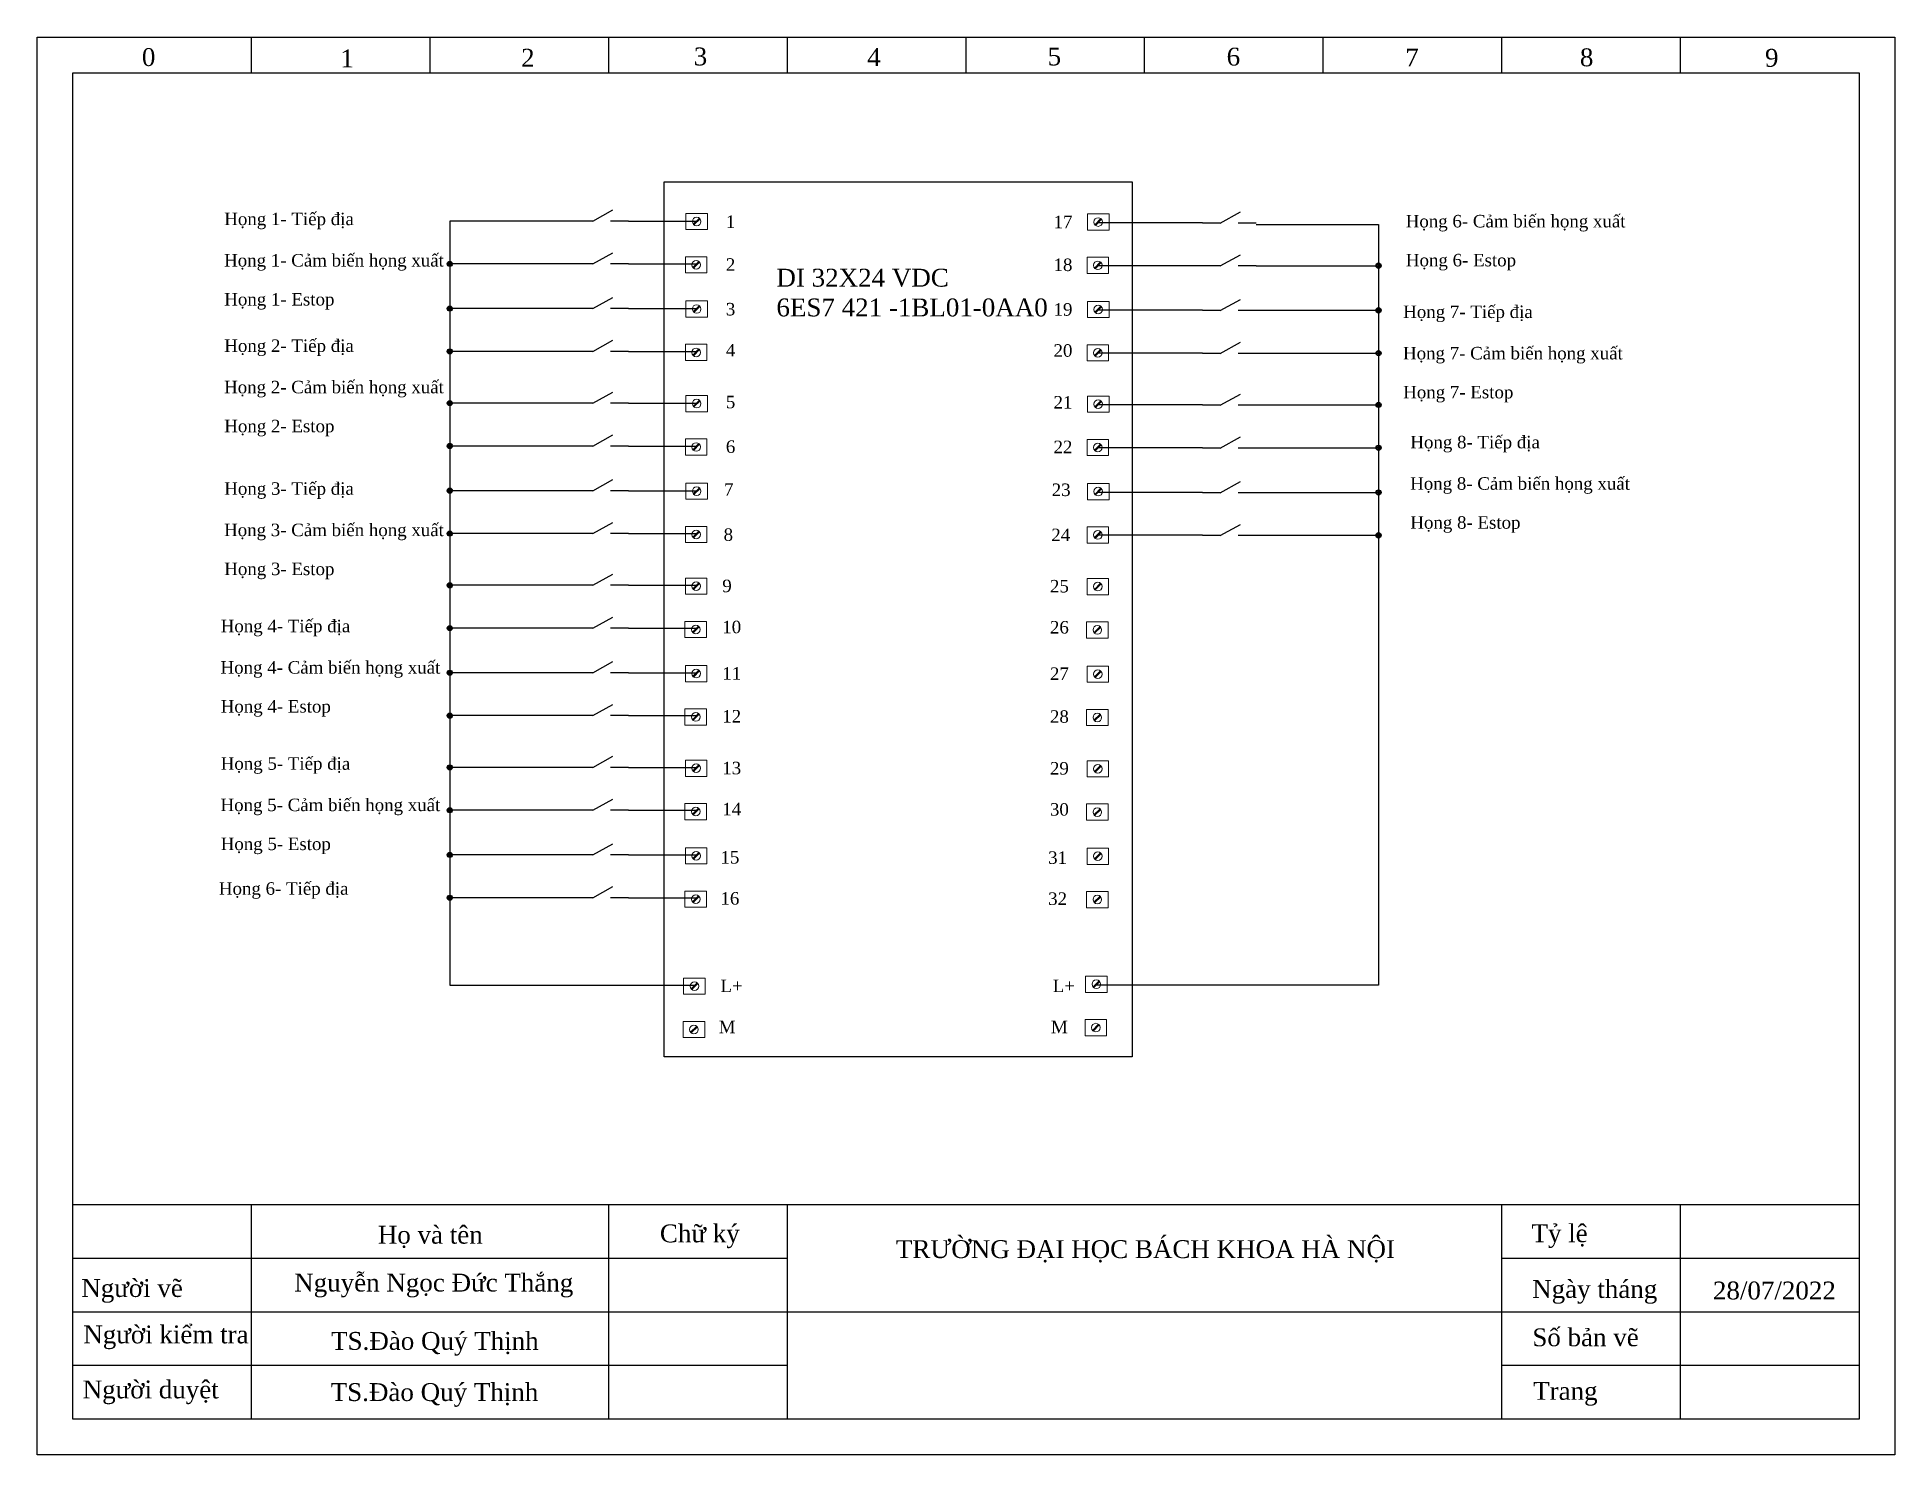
# Model space of a CAD drawing. Header units: inches. Extents: x 1440 to 4102, y 4 to 1474.
# Drawn here: x 3579 to 4099, y 514 to 912 of the extents above; entities that cross this region are included whole.
import ezdxf
from ezdxf.enums import TextEntityAlignment as Align

# ---------------------------------------------------------------- set-up
doc = ezdxf.new("R2010")
doc.units = ezdxf.units.IN
doc.header["$MEASUREMENT"] = 0
doc.linetypes.add('CONTINOUS', pattern=[0])
for name, color, linetype, lineweight in [('11', 7, 'CONTINOUS', 5), ('Net chu', 240, 'Continuous', 25), ('Net vien', 5, 'Continuous', 25), ('P', 250, 'Continuous', 9)]:
    doc.layers.add(name, color=color, linetype=linetype, lineweight=lineweight)
doc.layers.add('SYMS', color=7, linetype='Continuous')
doc.layers.add('YEL_14_THHN', color=2, linetype='Continuous')
doc.styles.get("Standard").update_dxf_attribs({"font": 'times.ttf', "height": 5})
doc.styles.add('WD_IEC', font='ISOCP2.shx', dxfattribs={"width": 0.9, "height": 4})

msp = doc.modelspace()

# ---------------------------------------------------------------- texts
at = {"color": 150, "char_height": 3.5, "attachment_point": 1}
for s, width, insert in [('Họng 1- Tiếp địa', 48.2585, (3631.38, 862.35)), ('Họng 6- Cảm biến họng xuất', 61.9106, (3962.09, 861.72)), ('Họng 1- Cảm biến họng xuất', 61.9106, (3631.33, 850.76)), ('Họng 6- Estop', 48.2585, (3962.14, 850.81)), ('Họng 1- Estop', 48.2585, (3631.38, 839.85)), ('Họng 7- Tiếp địa', 48.2585, (3961.38, 836.35)), ('Họng 2- Tiếp địa', 48.2585, (3631.38, 826.85)), ('Họng 7- Cảm biến họng xuất', 61.9106, (3961.33, 824.76)), ('Họng 2- Cảm biến họng xuất', 61.9106, (3631.33, 815.26)), ('Họng 7- Estop', 48.2585, (3961.38, 813.85)), ('Họng 2- Estop', 48.2585, (3631.38, 804.35)), ('Họng 8- Tiếp địa', 48.2585, (3963.38, 799.85)), ('Họng 3- Tiếp địa', 48.2585, (3631.38, 786.85)), ('Họng 8- Cảm biến họng xuất', 61.9106, (3963.33, 788.26)), ('Họng 3- Cảm biến họng xuất', 61.9106, (3631.33, 775.26)), ('Họng 8- Estop', 48.2585, (3963.38, 777.35)), ('Họng 3- Estop', 48.2585, (3631.38, 764.35)), ('Họng 4- Tiếp địa', 48.2585, (3630.38, 748.35)), ('Họng 4- Cảm biến họng xuất', 61.9106, (3630.33, 736.76)), ('Họng 4- Estop', 48.2585, (3630.38, 725.85)), ('Họng 5- Tiếp địa', 48.2585, (3630.38, 709.85)), ('Họng 5- Cảm biến họng xuất', 61.9106, (3630.33, 698.26)), ('Họng 5- Estop', 48.2585, (3630.38, 687.35)), ('Họng 6- Tiếp địa', 48.2585, (3629.88, 674.85))]:
    msp.add_mtext_dynamic_manual_height_columns(s, width=width, gutter_width=25, heights=[0], dxfattribs=dict(at, insert=insert))
at = {"color": 0, "char_height": 3.5, "attachment_point": 1}
for s, insert in [('1', (3771.78, 861.58)), ('17', (3863.5, 861.5)), ('2', (3771.78, 849.58)), ('18', (3863.5, 849.5)), ('3', (3771.78, 837.08)), ('19', (3863.5, 837)), ('4', (3771.78, 825.58)), ('20', (3863.5, 825.5)), ('5', (3771.78, 811.08)), ('21', (3863.5, 811)), ('6', (3771.78, 798.58)), ('22', (3863.5, 798.5)), ('7', (3771.28, 786.58)), ('23', (3863, 786.5)), ('8', (3771.15, 773.95)), ('24', (3862.87, 773.86)), ('9', (3770.78, 759.58)), ('25', (3862.5, 759.5)), ('10', (3770.78, 748.08)), ('26', (3862.5, 748)), ('11', (3770.78, 735.08)), ('27', (3862.5, 735)), ('12', (3770.78, 723.08)), ('28', (3862.5, 723)), ('13', (3770.78, 708.58)), ('29', (3862.5, 708.5)), ('14', (3770.78, 697.08)), ('30', (3862.5, 697)), ('15', (3770.28, 683.58)), ('31', (3862, 683.5)), ('16', (3770.28, 672.08)), ('32', (3862, 672)), ('L+', (3770.28, 647.58)), ('L+', (3863.28, 647.58)), ('M', (3769.78, 636.08)), ('M', (3862.78, 636.08))]:
    msp.add_mtext_dynamic_manual_height_columns(s, width=14.4277, gutter_width=13.15, heights=[2.29], dxfattribs=dict(at, insert=insert))
at = {"insert": (3785.94, 846.64), "char_height": 5, "attachment_point": 1}
msp.add_mtext_dynamic_manual_height_columns('DI 32X24 VDC\\P6ES7 421 -1BL01-0AA0', width=76.9564, gutter_width=25, heights=[0], dxfattribs=at)
at = {"layer": 'Net chu', "char_height": 5, "attachment_point": 1}
for s, width, insert in [('28/07/2022', 6.1952, (4048.08, 563.02)), ('\\pxqc;TS.Đào Quý Thịnh', 58.5505, (3661.06, 548.91)), ('\\pxqc;TS.Đào Quý Thịnh', 58.5505, (3660.95, 534.58))]:
    msp.add_mtext_dynamic_manual_height_columns(s, width=width, gutter_width=25, heights=[0], dxfattribs=dict(at, insert=insert))

# ---------------------------------------------------------------- blocks, each defined once
blk = doc.blocks.new('DATN')
at = {"layer": 'Net vien'}
for p, q in [((50, 377), (50, 387)), ((100, 377), (100, 387)), ((150, 377), (150, 387)), ((200, 377), (200, 387)), ((250, 377), (250, 387)), ((300, 377), (300, 387)), ((350, 377), (350, 387)), ((400, 377), (400, 387)), ((400, 377), (400, 387)), ((400, 377), (400, 387)), ((400, 377), (400, 387)), ((400, 377), (400, 387)), ((400, 377), (400, 387)), ((400, 377), (400, 387)), ((400, 377), (400, 387)), ((450, 377), (450, 387)), ((0, 0), (0, 377)), ((0, 377), (500, 377)), ((500, 377), (500, 0)), ((500, 60), (0, 60)), ((50, 0), (50, 60)), ((150, 0), (150, 60)), ((200, 0), (200, 60)), ((400, 0), (400, 60)), ((450, 0), (450, 60)), ((200, 45), (0, 45)), ((500, 45), (400, 45)), ((500, 30), (0, 30)), ((200, 15), (0, 15)), ((500, 15), (400, 15)), ((500, 0), (0, 0)), ((500, 0), (0, 0))]:
    blk.add_line(p, q, dxfattribs=at)
blk.add_lwpolyline([(-10, -10), (-10, 387), (510, 387), (510, -10), (-10, -10)], close=True, dxfattribs=at)
at = {"layer": 'Net chu', "char_height": 5, "attachment_point": 1}
for s, width, insert in [('0', 5.5431, (19.32, 383.92)), ('1', 5.5431, (74.86, 383.54)), ('2', 5.5431, (125.47, 383.73)), ('3', 5.5431, (173.79, 384.09)), ('4', 5.5431, (222.35, 383.89)), ('5', 5.5431, (272.86, 384.09)), ('6', 5.5431, (322.96, 384.04)), ('7', 5.5431, (372.97, 383.78)), ('8', 5.5431, (421.84, 383.84)), ('9', 5.5431, (473.65, 383.71)), ('\\pxqc;Họ và tên', 58.6836, (70.7, 54.14)), ('\\pxqc;Chữ ký', 33.3231, (158.83, 54.51)), ('\\pxql;Tỷ lệ', 33.3231, (408.29, 54.56)), ('\\pxqc;TRƯỜNG ĐẠI HỌC BÁCH KHOA HÀ NỘI', 142.8898, (228.78, 50.11)), ('\\pxql;Người vẽ', 41.5076, (2.36, 39.22)), ('\\pxqc;Nguyễn Ngọc Đức Thắng', 92.8933, (54.57, 40.74)), ('\\pxql;Ngày tháng', 36.6969, (408.48, 38.95)), ('\\pxql;Người kiểm tra', 45.5789, (2.92, 26.23)), ('\\pxql;Số bản vẽ', 33.3231, (408.53, 25.42)), ('\\pxql;Người duyệt', 41.5076, (2.75, 10.82)), ('\\pxql;Trang', 33.3231, (408.76, 10.41))]:
    blk.add_mtext_dynamic_manual_height_columns(s, width=width, gutter_width=25, heights=[0], dxfattribs=dict(at, insert=insert))
blk = doc.blocks.new('VCR21')
for p, q in [((0, 7.5), (0, 2.5)), ((0, -2.5), (-3.12, 3.12)), ((0, -2.5), (0, -7.5))]:
    blk.add_line(p, q)
at = {"style": 'WD_IEC'}
for tag, p in [('INST', (-5.25, 6.75)), ('LOC', (-5.25, 3.75)), ('TAG2', (-5.25, 0.75)), ('DESC1', (-5.25, -6.75)), ('XREF', (-5.25, -3.75)), ('DESC3', (-5.25, -12.75)), ('DESC2', (-5.25, -9.75))]:
    blk.add_attdef(tag, text='', height=2.5, dxfattribs=at).set_placement(p, align=Align.RIGHT)
blk.add_attdef('TERM01', text='', height=2, rotation=90, dxfattribs=at).set_placement((-1, 7.5), align=Align.RIGHT)
at = {"style": 'WD_IEC', "flags": 1}
for tag, p, height in [('X2TERM01', (0, 7.5), 0.32), ('X4LINK', (-2.75, 0), 0.32), ('X1LINK', (-0.5, 0), 0.32), ('CONTACT', (4, -3.5), 1), ('FAMILY', (4, -5), 1), ('COMMON', (5.25, -4.75), 1), ('X8TERM02', (0, -7.5), 0.32)]:
    blk.add_attdef(tag, p, '', height=height, dxfattribs=at)
at = {"style": 'WD_IEC'}
blk.add_attdef('TERM02', (-1, -7.5), '', height=2, rotation=90, dxfattribs=at)
blk = doc.blocks.new('WDDOT')
for radius in [0.72, 0.449, 0.223]:
    blk.add_circle((0, 0), radius)

# ---------------------------------------------------------------- linework, layer by layer
msp.add_lwpolyline([(3754.5, 871), (3885.5, 871), (3885.5, 626), (3754.5, 626)], close=True)
at = {"layer": '11', "linetype": 'Continuous'}
for points in [[(3766.63, 862.14), (3766.63, 857.61), (3760.59, 857.61), (3760.59, 862.14)], [(3879.04, 862), (3879.04, 857.47), (3873, 857.47), (3873, 862)], [(3766.5, 850), (3766.5, 845.47), (3760.46, 845.47), (3760.46, 850)], [(3878.91, 849.86), (3878.91, 845.33), (3872.87, 845.33), (3872.87, 849.86)], [(3766.63, 837.64), (3766.63, 833.11), (3760.59, 833.11), (3760.59, 837.64)], [(3879.04, 837.5), (3879.04, 832.97), (3873, 832.97), (3873, 837.5)], [(3766.5, 825.5), (3766.5, 820.97), (3760.46, 820.97), (3760.46, 825.5)], [(3878.91, 825.36), (3878.91, 820.83), (3872.87, 820.83), (3872.87, 825.36)], [(3766.63, 811.14), (3766.63, 806.61), (3760.59, 806.61), (3760.59, 811.14)], [(3879.04, 811), (3879.04, 806.47), (3873, 806.47), (3873, 811)], [(3766.5, 799), (3766.5, 794.47), (3760.46, 794.47), (3760.46, 799)], [(3878.91, 798.86), (3878.91, 794.33), (3872.87, 794.33), (3872.87, 798.86)], [(3766.63, 786.64), (3766.63, 782.11), (3760.59, 782.11), (3760.59, 786.64)], [(3879.04, 786.5), (3879.04, 781.97), (3873, 781.97), (3873, 786.5)], [(3766.5, 774.5), (3766.5, 769.97), (3760.46, 769.97), (3760.46, 774.5)], [(3878.91, 774.36), (3878.91, 769.83), (3872.87, 769.83), (3872.87, 774.36)], [(3766.5, 760.03), (3766.5, 755.5), (3760.46, 755.5), (3760.46, 760.03)], [(3878.91, 759.89), (3878.91, 755.36), (3872.87, 755.36), (3872.87, 759.89)], [(3766.37, 747.89), (3766.37, 743.36), (3760.34, 743.36), (3760.34, 747.89)], [(3878.78, 747.76), (3878.78, 743.22), (3872.74, 743.22), (3872.74, 747.76)], [(3766.5, 735.53), (3766.5, 731), (3760.46, 731), (3760.46, 735.53)], [(3878.91, 735.39), (3878.91, 730.86), (3872.87, 730.86), (3872.87, 735.39)], [(3766.37, 723.39), (3766.37, 718.86), (3760.34, 718.86), (3760.34, 723.39)], [(3878.78, 723.26), (3878.78, 718.72), (3872.74, 718.72), (3872.74, 723.26)], [(3766.5, 709.03), (3766.5, 704.5), (3760.46, 704.5), (3760.46, 709.03)], [(3878.91, 708.89), (3878.91, 704.36), (3872.87, 704.36), (3872.87, 708.89)], [(3766.37, 696.89), (3766.37, 692.36), (3760.34, 692.36), (3760.34, 696.89)], [(3878.78, 696.76), (3878.78, 692.22), (3872.74, 692.22), (3872.74, 696.76)], [(3766.5, 684.53), (3766.5, 680), (3760.46, 680), (3760.46, 684.53)], [(3878.91, 684.39), (3878.91, 679.86), (3872.87, 679.86), (3872.87, 684.39)], [(3766.37, 672.39), (3766.37, 667.86), (3760.34, 667.86), (3760.34, 672.39)], [(3878.78, 672.26), (3878.78, 667.72), (3872.74, 667.72), (3872.74, 672.26)], [(3766, 648.03), (3766, 643.5), (3759.96, 643.5), (3759.96, 648.03)], [(3878.5, 648.53), (3878.5, 644), (3872.46, 644), (3872.46, 648.53)], [(3765.87, 635.89), (3765.87, 631.36), (3759.84, 631.36), (3759.84, 635.89)], [(3878.37, 636.39), (3878.37, 631.86), (3872.34, 631.86), (3872.34, 636.39)]]:
    msp.add_lwpolyline(points, close=True, dxfattribs=at)
at = {"layer": 'P', "color": 0, "linetype": 'Continuous'}
for points in [[(3764.37, 860.81), (3762.67, 859.11)], [(3762.85, 858.93), (3764.55, 860.63)], [(3876.78, 860.68), (3875.08, 858.97)], [(3875.26, 858.79), (3876.96, 860.49)], [(3764.24, 848.68), (3762.54, 846.97)], [(3762.72, 846.79), (3764.42, 848.49)], [(3876.65, 848.54), (3874.95, 846.84)], [(3875.13, 846.65), (3876.83, 848.35)], [(3764.37, 836.31), (3762.67, 834.61)], [(3762.85, 834.43), (3764.55, 836.13)], [(3876.78, 836.18), (3875.08, 834.47)], [(3875.26, 834.29), (3876.96, 835.99)], [(3764.24, 824.18), (3762.54, 822.47)], [(3762.72, 822.29), (3764.42, 823.99)], [(3876.65, 824.04), (3874.95, 822.34)], [(3875.13, 822.15), (3876.83, 823.85)], [(3764.37, 809.81), (3762.67, 808.11)], [(3762.85, 807.93), (3764.55, 809.63)], [(3876.78, 809.68), (3875.08, 807.97)], [(3875.26, 807.79), (3876.96, 809.49)], [(3764.24, 797.68), (3762.54, 795.97)], [(3762.72, 795.79), (3764.42, 797.49)], [(3876.65, 797.54), (3874.95, 795.84)], [(3875.13, 795.65), (3876.83, 797.35)], [(3764.37, 785.31), (3762.67, 783.61)], [(3762.85, 783.43), (3764.55, 785.13)], [(3876.78, 785.18), (3875.08, 783.47)], [(3875.26, 783.29), (3876.96, 784.99)], [(3764.24, 773.18), (3762.54, 771.47)], [(3762.72, 771.29), (3764.42, 772.99)], [(3876.65, 773.04), (3874.95, 771.34)], [(3875.13, 771.15), (3876.83, 772.85)], [(3764.24, 758.71), (3762.54, 757.01)], [(3762.72, 756.82), (3764.42, 758.53)], [(3876.65, 758.57), (3874.95, 756.87)], [(3875.13, 756.69), (3876.83, 758.39)], [(3764.11, 746.57), (3762.41, 744.87)], [(3762.59, 744.69), (3764.3, 746.39)], [(3876.52, 746.43), (3874.82, 744.73)], [(3875, 744.55), (3876.7, 746.25)], [(3764.24, 734.21), (3762.54, 732.51)], [(3762.72, 732.32), (3764.42, 734.03)], [(3876.65, 734.07), (3874.95, 732.37)], [(3875.13, 732.19), (3876.83, 733.89)], [(3764.11, 722.07), (3762.41, 720.37)], [(3762.59, 720.19), (3764.3, 721.89)], [(3876.52, 721.93), (3874.82, 720.23)], [(3875, 720.05), (3876.7, 721.75)], [(3764.24, 707.71), (3762.54, 706.01)], [(3762.72, 705.82), (3764.42, 707.53)], [(3876.65, 707.57), (3874.95, 705.87)], [(3875.13, 705.69), (3876.83, 707.39)], [(3764.11, 695.57), (3762.41, 693.87)], [(3762.59, 693.69), (3764.3, 695.39)], [(3876.52, 695.43), (3874.82, 693.73)], [(3875, 693.55), (3876.7, 695.25)], [(3764.24, 683.21), (3762.54, 681.51)], [(3762.72, 681.32), (3764.42, 683.03)], [(3876.65, 683.07), (3874.95, 681.37)], [(3875.13, 681.19), (3876.83, 682.89)], [(3764.11, 671.07), (3762.41, 669.37)], [(3762.59, 669.19), (3764.3, 670.89)], [(3876.52, 670.93), (3874.82, 669.23)], [(3875, 669.05), (3876.7, 670.75)], [(3763.74, 646.71), (3762.04, 645.01)], [(3762.22, 644.82), (3763.92, 646.53)], [(3876.24, 647.21), (3874.54, 645.51)], [(3874.72, 645.32), (3876.42, 647.03)], [(3763.61, 634.57), (3761.91, 632.87)], [(3876.11, 635.07), (3874.41, 633.37)], [(3874.59, 633.19), (3876.3, 634.89)], [(3762.09, 632.69), (3763.8, 634.39)]]:
    msp.add_lwpolyline(points, dxfattribs=at)
for centre in [(3763.61, 859.87), (3876.02, 859.73), (3763.48, 847.73), (3875.89, 847.6), (3763.61, 835.37), (3876.02, 835.23), (3763.48, 823.23), (3875.89, 823.1), (3763.61, 808.87), (3876.02, 808.73), (3763.48, 796.73), (3875.89, 796.6), (3763.61, 784.37), (3876.02, 784.23), (3763.48, 772.23), (3875.89, 772.1), (3763.48, 757.77), (3875.89, 757.63), (3763.35, 745.63), (3875.76, 745.49), (3763.48, 733.27), (3875.89, 733.13), (3763.35, 721.13), (3875.76, 720.99), (3763.48, 706.77), (3875.89, 706.63), (3763.35, 694.63), (3875.76, 694.49), (3763.48, 682.27), (3875.89, 682.13), (3763.35, 670.13), (3875.76, 669.99), (3762.98, 645.77), (3875.48, 646.27), (3762.85, 633.63), (3875.35, 634.13)]:
    msp.add_circle(centre, 1.21, dxfattribs=at)
at = {"layer": 'YEL_14_THHN'}
for p, q in [((3729.5, 860), (3694.5, 860)), ((3694.5, 860), (3694.5, 646)), ((3744.5, 860), (3763.5, 860)), ((3905.19, 859.5), (3876, 859.5)), ((3920.19, 859), (3954.5, 859)), ((3954.5, 859), (3954.5, 646)), ((3729.5, 848), (3694.5, 848)), ((3744.5, 848), (3763.5, 848)), ((3905.19, 847.5), (3876, 847.5)), ((3920.19, 847.5), (3954.5, 847.5)), ((3729.5, 835.5), (3694.5, 835.5)), ((3744.5, 835.5), (3763.5, 835.5)), ((3905.19, 835), (3876, 835)), ((3920.19, 835), (3954.5, 835)), ((3729.5, 823.5), (3694.5, 823.5)), ((3744.5, 823.5), (3763.5, 823.5)), ((3905.19, 823), (3876, 823)), ((3920.19, 823), (3954.5, 823)), ((3729.5, 809), (3694.5, 809)), ((3744.5, 809), (3763.5, 809)), ((3905.19, 808.5), (3876, 808.5)), ((3920.19, 808.5), (3954.5, 808.5)), ((3729.5, 797), (3694.5, 797)), ((3744.5, 797), (3763.5, 797)), ((3905.19, 796.5), (3876, 796.5)), ((3920.19, 796.5), (3954.5, 796.5)), ((3729.5, 784.5), (3694.5, 784.5)), ((3744.5, 784.5), (3763.5, 784.5)), ((3905.19, 784), (3876, 784)), ((3920.19, 784), (3954.5, 784)), ((3729.5, 772.5), (3694.5, 772.5)), ((3744.5, 772.5), (3763.5, 772.5)), ((3905.19, 772), (3876, 772)), ((3920.19, 772), (3954.5, 772)), ((3729.5, 758), (3694.5, 758)), ((3744.5, 758), (3763.5, 758)), ((3729.5, 746), (3694.5, 746)), ((3744.5, 746), (3763.5, 746)), ((3729.5, 733.5), (3694.5, 733.5)), ((3744.5, 733.5), (3763.5, 733.5)), ((3729.5, 721.5), (3694.5, 721.5)), ((3744.5, 721.5), (3763.5, 721.5)), ((3729.5, 707), (3694.5, 707)), ((3744.5, 707), (3763.5, 707)), ((3729.5, 695), (3694.5, 695)), ((3744.5, 695), (3763.5, 695)), ((3729.5, 682.5), (3694.5, 682.5)), ((3744.5, 682.5), (3763.5, 682.5)), ((3729.5, 670.5), (3694.5, 670.5)), ((3744.5, 670.5), (3763.5, 670.5)), ((3694.5, 646), (3763, 646)), ((3954.5, 646), (3875.5, 646))]:
    msp.add_line(p, q, dxfattribs=at)

# ---------------------------------------------------------------- block references
at = {"layer": 'Net chu'}
msp.add_blockref('DATN', (3589, 524.5), dxfattribs=at)
at = {"layer": 'SYMS', "rotation": 270}
for p in [(3737, 860), (3912.69, 859.44), (3737, 848), (3912.69, 847.44), (3737, 835.5), (3912.69, 834.94), (3737, 823.5), (3912.69, 822.94), (3737, 809), (3912.69, 808.44), (3737, 797), (3912.69, 796.44), (3737, 784.5), (3912.69, 783.94), (3737, 772.5), (3912.69, 771.94), (3737, 758), (3737, 746), (3737, 733.5), (3737, 721.5), (3737, 707), (3737, 695), (3737, 682.5), (3737, 670.5)]:
    msp.add_blockref('VCR21', p, dxfattribs=at)
at = {"layer": 'SYMS'}
for p in [(3694.5, 848), (3954.5, 847.5), (3694.5, 835.5), (3954.5, 835), (3694.5, 823.5), (3954.5, 823), (3694.5, 809), (3954.5, 808.5), (3694.5, 797), (3954.5, 796.5), (3694.5, 784.5), (3954.5, 784), (3694.5, 772.5), (3954.5, 772), (3694.5, 758), (3694.5, 746), (3694.5, 733.5), (3694.5, 721.5), (3694.5, 707), (3694.5, 695), (3694.5, 682.5), (3694.5, 670.5)]:
    msp.add_blockref('WDDOT', p, dxfattribs=at)

msp.set_redraw_order([(e.dxf.handle, doc.entitydb.next_handle()) for e in msp.query("TEXT MTEXT ATTDEF DIMENSION ARC_DIMENSION")])  # texts and dimensions are drawn at this point

doc.saveas('drawing.dxf')
